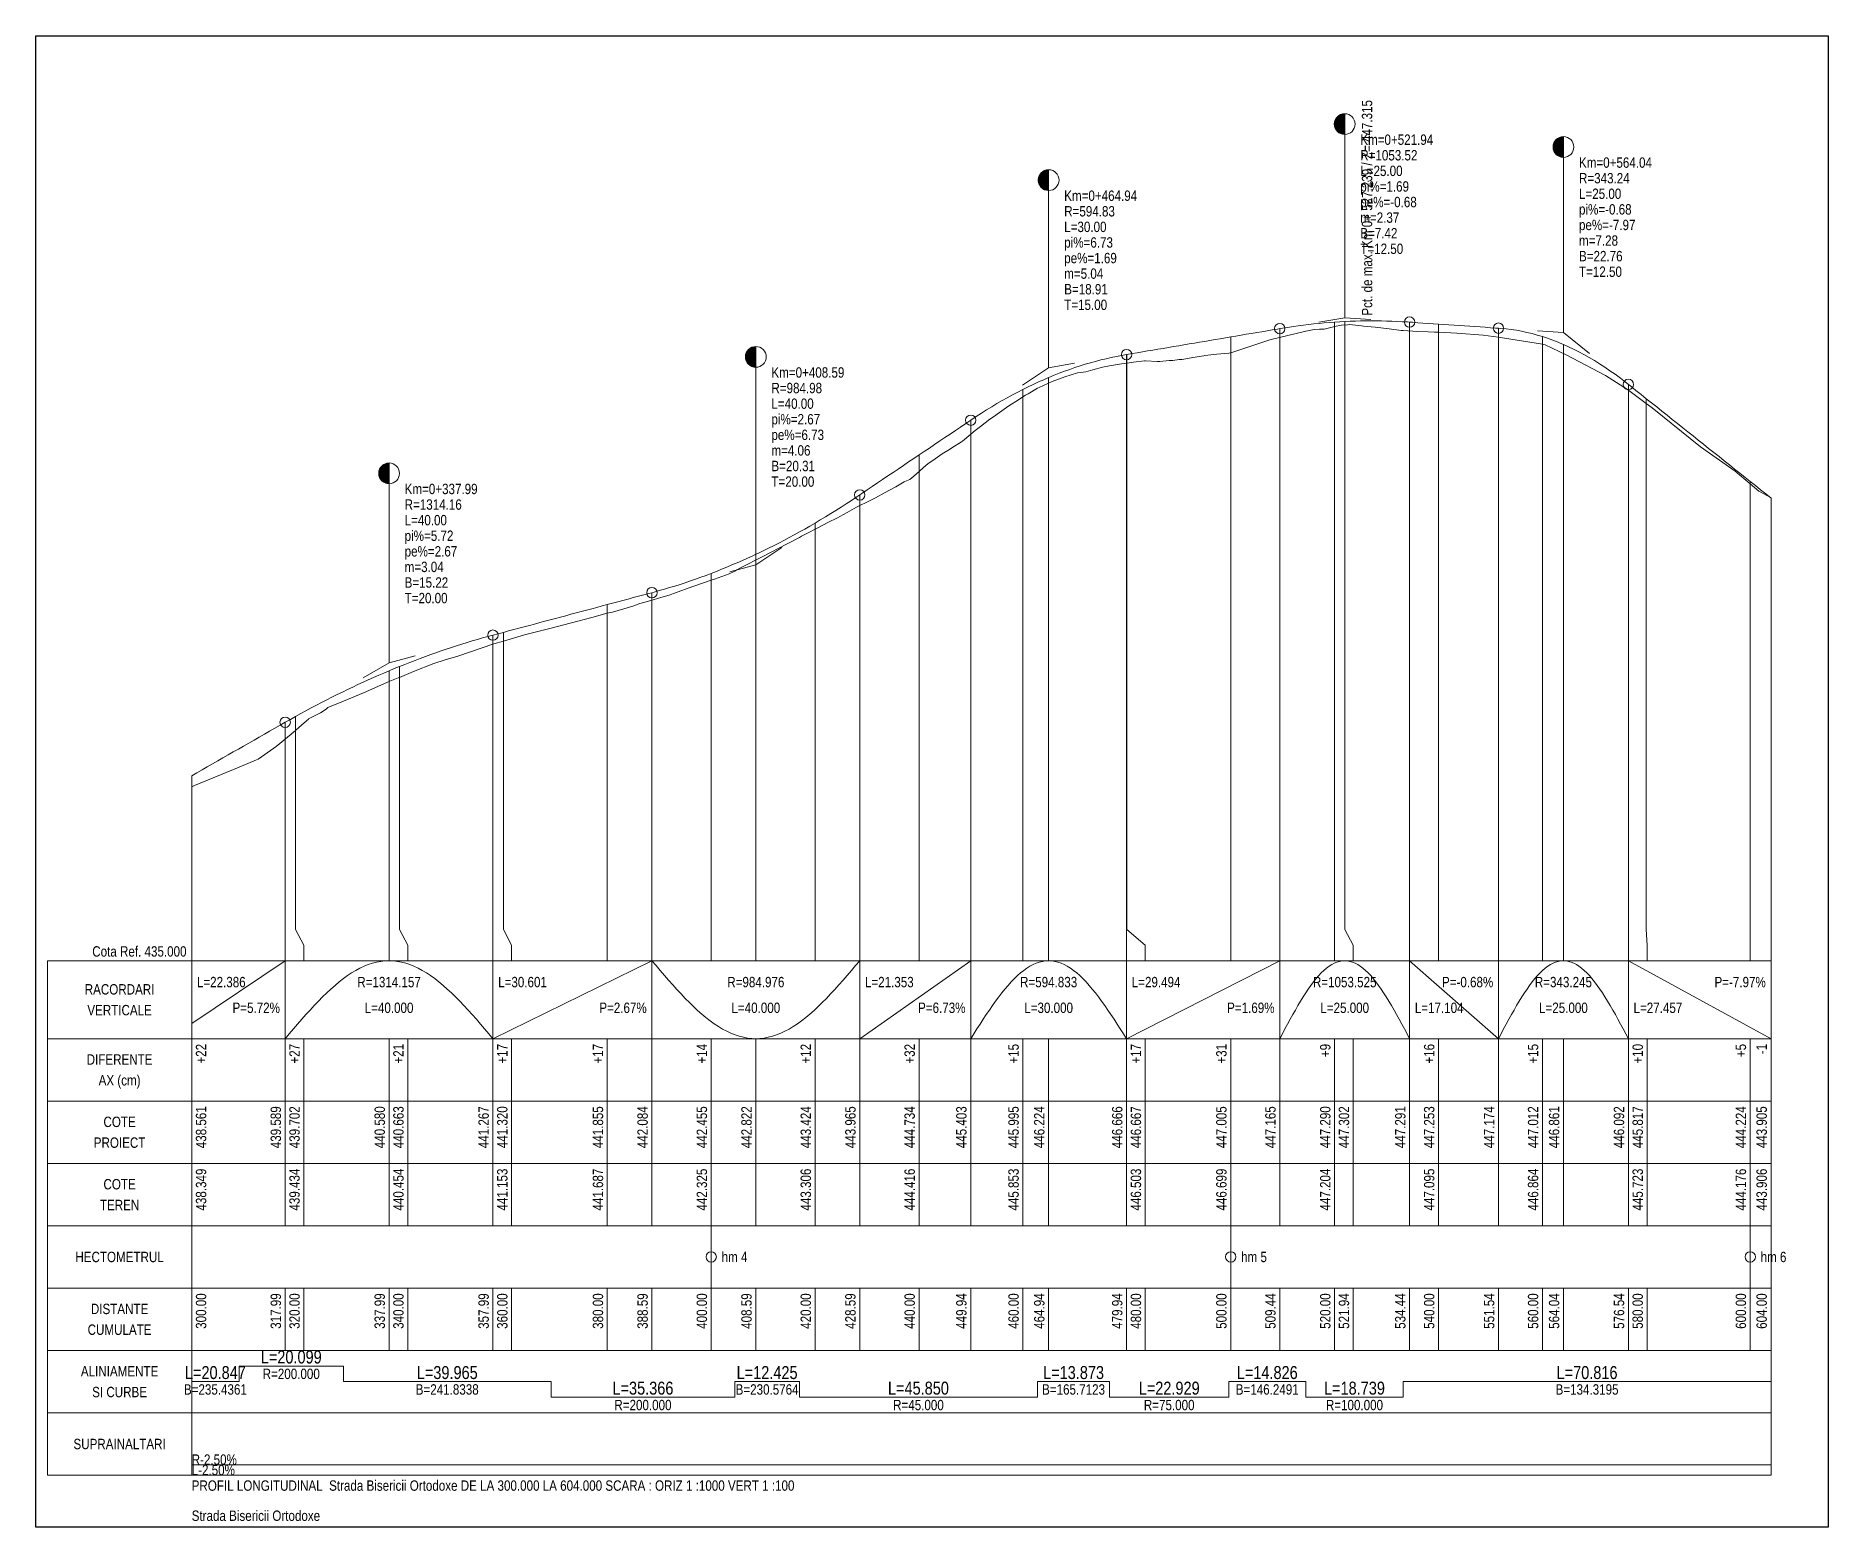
# Model space of a CAD drawing. Extents: x -600 to 1621, y -3670 to 287.
# Drawn here: x 425 to 770, y 0 to 287 of the extents above; entities that cross this region are included whole.
import ezdxf
from ezdxf.enums import TextEntityAlignment as Align

# ---------------------------------------------------------------- set-up
doc = ezdxf.new("R2010")
doc.units = 0
doc.layers.add('ARD-No Plot', color=7, linetype='Continuous', lineweight=0, plot=False)
doc.layers.add('Cartus', color=8, linetype='Continuous')
for name, color, linetype, lineweight in [('L-C. Ref', 7, 'Continuous', 0), ('L-cote-ex', 7, 'Continuous', 0), ('L-Cote-Pr', 7, 'Continuous', 0), ('L-Curbe', 7, 'Continuous', 0), ('L-Cut-Fill', 7, 'Continuous', 0), ('L-Design', 7, 'Continuous', 0), ('L-Exist', 7, 'Continuous', 0), ('L-LINES', 7, 'Continuous', 0), ('L-Min-Max', 7, 'Continuous', 0), ('L-Pante-Tran', 7, 'Continuous', 0), ('L-rac-Vert', 7, 'Continuous', 0), ('L-TEXT', 7, 'Continuous', 0)]:
    doc.layers.add(name, color=color, linetype=linetype, lineweight=lineweight)
doc.styles.add('Arial', font='arial.ttf', dxfattribs={"width": 0.8})

msp = doc.modelspace()

# ---------------------------------------------------------------- texts
at = {"layer": 'ARD-No Plot', "style": 'Arial', "width": 0.8}
msp.add_text('Strada Bisericii Ortodoxe', height=2, dxfattribs=at).set_placement((455.01, 1.2))
at = {"layer": 'L-C. Ref', "style": 'Arial', "width": 0.8}
msp.add_text('Cota Ref. 435.000', height=2, dxfattribs=at).set_placement((454.01, 109.8), align=Align.RIGHT)
at = {"layer": 'L-cote-ex', "style": 'Arial', "width": 0.8}
for s, p in [('438.349', (457.81, 69)), ('439.434', (475.8, 69)), ('440.454', (495.8, 69)), ('441.153', (515.8, 69)), ('441.687', (534.21, 69)), ('442.325', (554.21, 69)), ('443.306', (574.21, 69)), ('444.416', (594.21, 69)), ('445.853', (614.21, 69)), ('446.503', (637.76, 69)), ('446.699', (654.21, 69)), ('447.204', (674.21, 69)), ('447.095', (694.21, 69)), ('446.864', (714.21, 69)), ('445.723', (734.35, 69)), ('444.176', (754.21, 69)), ('443.906', (758.21, 69)), ('443.906', (758.21, 69)), ('443.906', (758.21, 69))]:
    msp.add_text(s, height=2, rotation=90, dxfattribs=at).set_placement(p, align=Align.RIGHT)
at = {"layer": 'L-Cote-Pr', "style": 'Arial', "width": 0.8}
for s, p in [('438.561', (457.81, 81)), ('439.589', (472.2, 81)), ('439.702', (475.8, 81)), ('440.580', (492.2, 81)), ('440.663', (495.8, 81)), ('441.267', (512.2, 81)), ('441.320', (515.8, 81)), ('441.855', (534.21, 81)), ('442.084', (542.8, 81)), ('442.455', (554.21, 81)), ('442.822', (562.8, 81)), ('443.424', (574.21, 81)), ('443.965', (582.8, 81)), ('444.734', (594.21, 81)), ('445.403', (604.16, 81)), ('445.995', (614.21, 81)), ('446.224', (619.16, 81)), ('446.666', (634.16, 81)), ('446.667', (637.76, 81)), ('447.005', (654.21, 81)), ('447.165', (663.65, 81)), ('447.290', (674.21, 81)), ('447.302', (677.81, 81)), ('447.291', (688.65, 81)), ('447.253', (694.21, 81)), ('447.174', (705.75, 81)), ('447.012', (714.21, 81)), ('446.861', (718.25, 81)), ('446.092', (730.75, 81)), ('445.817', (734.35, 81)), ('444.224', (754.21, 81)), ('443.905', (758.21, 81))]:
    msp.add_text(s, height=2, rotation=90, dxfattribs=at).set_placement(p, align=Align.RIGHT)
for s, p in [('COTE', (441.13, 77)), ('PROIECT', (441.13, 73))]:
    msp.add_text(s, height=2, dxfattribs=at).set_placement(p, align=Align.CENTER)
at = {"layer": 'L-Cut-Fill', "style": 'Arial', "width": 0.8}
for s, p in [('DIFERENTE', (441.13, 89)), ('AX (cm)', (441.13, 85))]:
    msp.add_text(s, height=2, dxfattribs=at).set_placement(p, align=Align.CENTER)
for s, p in [('+22', (457.81, 93)), ('+27', (475.8, 93)), ('+21', (495.8, 93)), ('+17', (515.8, 93)), ('+17', (534.21, 93)), ('+14', (554.21, 93)), ('+12', (574.21, 93)), ('+32', (594.21, 93)), ('+15', (614.21, 93)), ('+17', (637.76, 93)), ('+31', (654.21, 93)), ('+9', (674.21, 93)), ('+16', (694.21, 93)), ('+15', (714.21, 93)), ('+10', (734.35, 93)), ('+5', (754.21, 93)), ('-1', (758.21, 93))]:
    msp.add_text(s, height=2, rotation=90, dxfattribs=at).set_placement(p, align=Align.RIGHT)
at = {"layer": 'L-Min-Max', "style": 'Arial', "width": 0.8}
msp.add_text('Pct. de max. Km 0+ 527.239 / Z= 447.315', height=2, rotation=90, dxfattribs=at).set_placement((682.25, 233.15))
at = {"layer": 'L-rac-Vert', "style": 'Arial', "width": 0.8}
for s, p in [('Km=0+521.94', (679.95, 266.02)), ('R=1053.52', (679.95, 263.02)), ('Km=0+564.04', (722.05, 261.61)), ('pi%=1.69', (679.95, 257.02)), ('L=25.00', (679.95, 260.02)), ('R=343.24', (722.05, 258.61)), ('Km=0+464.94', (622.96, 255.24)), ('pe%=-0.68', (679.95, 254.02)), ('L=25.00', (722.05, 255.61)), ('R=594.83', (622.96, 252.24)), ('m=2.37', (679.95, 251.02)), ('pi%=-0.68', (722.05, 252.61)), ('L=30.00', (622.96, 249.24)), ('B=7.42', (679.95, 248.02)), ('pe%=-7.97', (722.05, 249.61)), ('m=7.28', (722.05, 246.61)), ('pi%=6.73', (622.96, 246.24)), ('pe%=1.69', (622.96, 243.24)), ('T=12.50', (679.95, 245.02)), ('B=22.76', (722.05, 243.61)), ('m=5.04', (622.96, 240.24)), ('T=12.50', (722.05, 240.61)), ('B=18.91', (622.96, 237.24)), ('T=15.00', (622.96, 234.24)), ('Km=0+408.59', (566.6, 221.22)), ('R=984.98', (566.6, 218.22)), ('pi%=2.67', (566.6, 212.22)), ('L=40.00', (566.6, 215.22)), ('pe%=6.73', (566.6, 209.22)), ('m=4.06', (566.6, 206.22)), ('B=20.31', (566.6, 203.22)), ('Km=0+337.99', (496, 198.8)), ('T=20.00', (566.6, 200.22)), ('R=1314.16', (496, 195.8)), ('L=40.00', (496, 192.8)), ('pi%=5.72', (496, 189.8)), ('pe%=2.67', (496, 186.8)), ('m=3.04', (496, 183.8)), ('T=20.00', (496, 177.8)), ('B=15.22', (496, 180.8)), ('L=22.386', (456.01, 103.9)), ('L=30.601', (514, 103.9)), ('L=21.353', (584.6, 103.9)), ('L=29.494', (635.96, 103.9)), ('L=17.104', (690.45, 98.95)), ('L=27.457', (732.55, 98.95))]:
    msp.add_text(s, height=2, dxfattribs=at).set_placement(p)
for s, p in [('RACORDARI', (441.13, 102.5)), ('R=1314.157', (493, 103.9)), ('R=984.976', (563.6, 103.9)), ('R=594.833', (619.96, 103.9)), ('R=1053.525', (676.95, 103.9)), ('R=343.245', (719.05, 103.9)), ('VERTICALE', (441.13, 98.5)), ('L=40.000', (493, 98.95)), ('L=40.000', (563.6, 98.95)), ('L=30.000', (619.96, 98.95)), ('L=25.000', (676.95, 98.95)), ('L=25.000', (719.05, 98.95))]:
    msp.add_text(s, height=2, dxfattribs=at).set_placement(p, align=Align.CENTER)
for s, p in [('P=-0.68%', (705.55, 103.9)), ('P=-7.97%', (758.01, 103.9)), ('P=5.72%', (472, 98.95)), ('P=2.67%', (542.6, 98.95)), ('P=6.73%', (603.96, 98.95)), ('P=1.69%', (663.45, 98.95))]:
    msp.add_text(s, height=2, dxfattribs=at).set_placement(p, align=Align.RIGHT)
at = {"layer": 'L-TEXT', "style": 'Arial', "width": 0.8}
for s, p in [('COTE', (441.13, 65)), ('TEREN', (441.13, 61)), ('HECTOMETRUL', (441.13, 51)), ('DISTANTE', (441.13, 41)), ('CUMULATE', (441.13, 37)), ('ALINIAMENTE', (441.13, 29)), ('SI CURBE', (441.13, 25)), ('SUPRAINALTARI', (441.13, 15))]:
    msp.add_text(s, height=2, dxfattribs=at).set_placement(p, align=Align.CENTER)
for s, p in [('hm 4', (557.01, 51)), ('hm 5', (657.01, 51)), ('hm 6', (757.01, 51)), ('R-2.50%', (455.01, 12)), ('L-2.50%', (455.01, 10)), ('PROFIL LONGITUDINAL  Strada Bisericii Ortodoxe DE LA 300.000 LA 604.000 SCARA : ORIZ 1 :1000 VERT 1 :100', (455.01, 7))]:
    msp.add_text(s, height=2, dxfattribs=at).set_placement(p)
for s, p in [('300.00', (457.81, 45)), ('317.99', (472.2, 45)), ('320.00', (475.8, 45)), ('337.99', (492.2, 45)), ('340.00', (495.8, 45)), ('357.99', (512.2, 45)), ('360.00', (515.8, 45)), ('380.00', (534.21, 45)), ('388.59', (542.8, 45)), ('400.00', (554.21, 45)), ('408.59', (562.8, 45)), ('420.00', (574.21, 45)), ('428.59', (582.8, 45)), ('440.00', (594.21, 45)), ('449.94', (604.16, 45)), ('460.00', (614.21, 45)), ('464.94', (619.16, 45)), ('479.94', (634.16, 45)), ('480.00', (637.76, 45)), ('500.00', (654.21, 45)), ('509.44', (663.65, 45)), ('520.00', (674.21, 45)), ('521.94', (677.81, 45)), ('534.44', (688.65, 45)), ('540.00', (694.21, 45)), ('551.54', (705.75, 45)), ('560.00', (714.21, 45)), ('564.04', (718.25, 45)), ('576.54', (730.75, 45)), ('580.00', (734.35, 45)), ('600.00', (754.21, 45)), ('604.00', (758.21, 45))]:
    msp.add_text(s, height=2, rotation=90, dxfattribs=at).set_placement(p, align=Align.RIGHT)
for s, height, rotation, p in [('L=20.099', 2.5, 0, (474.17, 31.5)), ('L=20.847', 2.5, 0, (459.57, 28.5)), ('R=200.000', 2, 0, (474.17, 28.5)), ('L=39.965', 2.5, 0, (504.2, 28.5)), ('L=35.366', 2.5, 0, (541.87, 25.5)), ('L=12.425', 2.5, 0, (565.77, 28.5)), ('L=45.850', 2.5, 0, (594.9, 25.5)), ('L=13.873', 2.5, 0, (624.76, 28.5)), ('L=22.929', 2.5, 0, (643.17, 25.5)), ('L=14.826', 2.5, 0, (662.04, 28.5)), ('L=18.739', 2.5, 0, (678.83, 25.5)), ('L=70.816', 2.5, 360, (723.6, 28.5)), ('B=235.4361', 2, 0, (459.57, 25.5)), ('B=241.8338', 2, 0, (504.2, 25.5)), ('R=200.000', 2, 0, (541.87, 22.5)), ('B=230.5764', 2, 0, (565.77, 25.5)), ('R=45.000', 2, 0, (594.9, 22.5)), ('B=165.7123', 2, 0, (624.76, 25.5)), ('R=75.000', 2, 0, (643.17, 22.5)), ('B=146.2491', 2, 0, (662.04, 25.5)), ('R=100.000', 2, 0, (678.83, 22.5)), ('B=134.3195', 2, 360, (723.6, 25.5))]:
    msp.add_text(s, height=height, rotation=rotation, dxfattribs=at).set_placement(p, align=Align.CENTER)

# ---------------------------------------------------------------- blocks, each defined once
blk = doc.blocks.new('A3_TRANSV_ALIN_TIRENA')
at = {"layer": 'Cartus'}
blk.add_lwpolyline([(0, 0), (0, 287), (345, 287), (345, 0)], close=True, dxfattribs=at)

# ---------------------------------------------------------------- linework, layer by layer
at = {"layer": 'L-Curbe'}
for p, q in [((455.01, 28), (464.12, 28)), ((464.12, 28), (464.12, 31)), ((464.12, 31), (484.22, 31)), ((484.22, 31), (484.22, 28)), ((484.22, 28), (524.19, 28)), ((524.19, 28), (524.19, 25)), ((559.55, 25), (559.55, 28)), ((559.55, 28), (571.98, 28)), ((571.98, 28), (571.98, 25)), ((617.83, 25), (617.83, 28)), ((617.83, 28), (631.7, 28)), ((631.7, 28), (631.7, 25)), ((654.63, 25), (654.63, 28)), ((654.63, 28), (669.46, 28)), ((669.46, 28), (669.46, 25)), ((688.19, 25), (688.19, 28)), ((688.19, 28), (759.01, 28)), ((524.19, 25), (559.55, 25)), ((571.98, 25), (617.83, 25)), ((631.7, 25), (654.63, 25)), ((669.46, 25), (688.19, 25))]:
    msp.add_line(p, q, dxfattribs=at)
at = {"layer": 'L-Design'}
msp.add_lwpolyline([(455.01, 144.61), (456.01, 145.18), (457.01, 145.75), (458.01, 146.32), (459.01, 146.89), (460.01, 147.47), (461.01, 148.04), (462.01, 148.61), (463.01, 149.18), (464.01, 149.75), (465.01, 150.32), (466.01, 150.9), (467.01, 151.47), (468.01, 152.04), (469.01, 152.61), (470.01, 153.18), (471.01, 153.75), (472.01, 154.33), (473, 154.89), (473.01, 154.9), (474.01, 155.46), (475.01, 156.02), (476.01, 156.58), (477.01, 157.12), (478.01, 157.66), (479.01, 158.19), (480.01, 158.71), (481.01, 159.23), (482.01, 159.73), (483.01, 160.23), (484.01, 160.72), (485.01, 161.21), (486.01, 161.68), (487.01, 162.15), (488.01, 162.61), (489.01, 163.07), (490.01, 163.51), (491.01, 163.95), (492.01, 164.38), (493, 164.8), (493.01, 164.81), (494.01, 165.22), (495.01, 165.63), (496.01, 166.03), (497.01, 166.42), (498.01, 166.81), (499.01, 167.18), (500.01, 167.55), (501.01, 167.92), (502.01, 168.27), (503.01, 168.62), (504.01, 168.96), (505.01, 169.29), (506.01, 169.61), (507.01, 169.93), (508.01, 170.24), (509.01, 170.54), (510.01, 170.83), (511.01, 171.12), (512.01, 171.4), (513, 171.67), (513.01, 171.67), (514.01, 171.94), (515.01, 172.2), (516.01, 172.47), (517.01, 172.74), (518.01, 173.01), (519.01, 173.27), (520.01, 173.54), (521.01, 173.81), (522.01, 174.07), (523.01, 174.34), (524.01, 174.61), (525.01, 174.88), (526.01, 175.14), (527.01, 175.41), (528.01, 175.68), (529.01, 175.95), (530.01, 176.21), (531.01, 176.48), (532.01, 176.75), (533.01, 177.01), (534.01, 177.28), (535.01, 177.55), (536.01, 177.82), (537.01, 178.08), (538.01, 178.35), (539.01, 178.62), (540.01, 178.88), (541.01, 179.15), (542.01, 179.42), (543.01, 179.69), (543.6, 179.84), (544.01, 179.95), (545.01, 180.23), (546.01, 180.52), (547.01, 180.81), (548.01, 181.12), (549.01, 181.44), (550.01, 181.76), (551.01, 182.1), (552.01, 182.45), (553.01, 182.81), (554.01, 183.17), (555.01, 183.55), (556.01, 183.94), (557.01, 184.34), (558.01, 184.75), (559.01, 185.17), (560.01, 185.59), (561.01, 186.03), (562.01, 186.48), (563.01, 186.94), (563.6, 187.22), (564.01, 187.41), (565.01, 187.89), (566.01, 188.38), (567.01, 188.88), (568.01, 189.39), (569.01, 189.91), (570.01, 190.44), (571.01, 190.98), (572.01, 191.53), (573.01, 192.09), (574.01, 192.66), (575.01, 193.24), (576.01, 193.83), (577.01, 194.44), (578.01, 195.05), (579.01, 195.67), (580.01, 196.3), (581.01, 196.94), (582.01, 197.6), (583.01, 198.26), (583.6, 198.65), (584.01, 198.93), (585.01, 199.6), (586.01, 200.28), (587.01, 200.95), (588.01, 201.62), (589.01, 202.3), (590.01, 202.97), (591.01, 203.64), (592.01, 204.32), (593.01, 204.99), (594.01, 205.66), (595.01, 206.34), (596.01, 207.01), (597.01, 207.68), (598.01, 208.36), (599.01, 209.03), (600.01, 209.7), (601.01, 210.37), (602.01, 211.05), (603.01, 211.72), (604.01, 212.39), (604.96, 213.03), (605.01, 213.07), (606.01, 213.73), (607.01, 214.38), (608.01, 215.01), (609.01, 215.62), (610.01, 216.22), (611.01, 216.8), (612.01, 217.36), (613.01, 217.91), (614.01, 218.44), (615.01, 218.95), (616.01, 219.45), (617.01, 219.93), (618.01, 220.39), (619.01, 220.83), (619.96, 221.24), (620.01, 221.26), (621.01, 221.67), (622.01, 222.07), (623.01, 222.45), (624.01, 222.81), (625.01, 223.15), (626.01, 223.48), (627.01, 223.79), (628.01, 224.09), (629.01, 224.36), (630.01, 224.62), (631.01, 224.87), (632.01, 225.09), (633.01, 225.3), (634.01, 225.5), (634.96, 225.66), (635.01, 225.67), (636.01, 225.84), (637.01, 226.01), (638.01, 226.18), (639.01, 226.35), (640.01, 226.52), (641.01, 226.69), (642.01, 226.86), (643.01, 227.03), (644.01, 227.19), (645.01, 227.36), (646.01, 227.53), (647.01, 227.7), (648.01, 227.87), (649.01, 228.04), (650.01, 228.21), (651.01, 228.38), (652.01, 228.55), (653.01, 228.72), (654.01, 228.88), (655.01, 229.05), (656.01, 229.22), (657.01, 229.39), (658.01, 229.56), (659.01, 229.73), (660.01, 229.9), (661.01, 230.07), (662.01, 230.24), (663.01, 230.41), (664.01, 230.57), (664.45, 230.65), (665.01, 230.74), (666.01, 230.9), (667.01, 231.05), (668.01, 231.19), (669.01, 231.32), (670.01, 231.44), (671.01, 231.55), (672.01, 231.65), (673.01, 231.75), (674.01, 231.83), (675.01, 231.9), (676.01, 231.97), (676.95, 232.02), (677.01, 232.02), (678.01, 232.07), (679.01, 232.1), (680.01, 232.13), (681.01, 232.14), (682.01, 232.15), (683.01, 232.15), (684.01, 232.14), (685.01, 232.12), (686.01, 232.08), (687.01, 232.04), (688.01, 231.99), (689.01, 231.94), (689.45, 231.91), (690.01, 231.87), (691.01, 231.8), (692.01, 231.73), (693.01, 231.66), (694.01, 231.59), (695.01, 231.53), (696.01, 231.46), (697.01, 231.39), (698.01, 231.32), (699.01, 231.25), (700.01, 231.18), (701.01, 231.12), (702.01, 231.05), (703.01, 230.98), (704.01, 230.91), (705.01, 230.84), (706.01, 230.77), (706.55, 230.74), (707.01, 230.7), (708.01, 230.61), (709.01, 230.48), (710.01, 230.33), (711.01, 230.14), (712.01, 229.93), (713.01, 229.69), (714.01, 229.42), (715.01, 229.12), (716.01, 228.79), (717.01, 228.43), (718.01, 228.04), (719.01, 227.63), (719.05, 227.61), (720.01, 227.18), (721.01, 226.7), (722.01, 226.2), (723.01, 225.67), (724.01, 225.11), (725.01, 224.51), (726.01, 223.89), (727.01, 223.24), (728.01, 222.56), (729.01, 221.86), (730.01, 221.12), (731.01, 220.35), (731.55, 219.92), (732.01, 219.56), (733.01, 218.76), (734.01, 217.97), (735.01, 217.17), (736.01, 216.37), (737.01, 215.58), (738.01, 214.78), (739.01, 213.98), (740.01, 213.19), (741.01, 212.39), (742.01, 211.59), (743.01, 210.8), (744.01, 210), (745.01, 209.2), (746.01, 208.41), (747.01, 207.61), (748.01, 206.81), (749.01, 206.02), (750.01, 205.22), (751.01, 204.42), (752.01, 203.63), (753.01, 202.83), (754.01, 202.03), (755.01, 201.24), (756.01, 200.44), (757.01, 199.64), (758.01, 198.85), (759.01, 198.05)], dxfattribs=at)
at = {"layer": 'L-Exist'}
for p, q in [((675.01, 231.04), (676.36, 231.34)), ((676.36, 231.34), (677.49, 231.4)), ((677.49, 231.4), (677.88, 231.42)), ((677.88, 231.42), (680.16, 231.19)), ((680.16, 231.19), (680.58, 231.14)), ((655.04, 226), (662.57, 228.51)), ((662.57, 228.51), (669.46, 230.15)), ((669.46, 230.15), (671.06, 230.51)), ((671.06, 230.51), (672.13, 230.55)), ((672.13, 230.55), (673.03, 230.57)), ((673.03, 230.57), (674.81, 231)), ((674.81, 231), (675.01, 231.04)), ((680.58, 231.14), (682.84, 230.91)), ((682.84, 230.91), (685.52, 230.61)), ((685.52, 230.61), (687.84, 230.32)), ((687.84, 230.32), (688.19, 230.3)), ((688.19, 230.3), (690.98, 230.08)), ((690.98, 230.08), (693.01, 230.01)), ((693.01, 230.01), (694.24, 230)), ((694.24, 230), (695.01, 229.95)), ((695.01, 229.95), (698.55, 229.75)), ((698.55, 229.75), (703.63, 229.42)), ((703.63, 229.42), (706.47, 229.01)), ((706.47, 229.01), (715.01, 227.64)), ((636.29, 224.21), (638.41, 224.47)), ((638.41, 224.47), (638.58, 224.46)), ((638.58, 224.46), (640.87, 224.35)), ((640.87, 224.35), (641.36, 224.32)), ((641.36, 224.32), (643.17, 224.49)), ((643.17, 224.49), (643.86, 224.54)), ((643.86, 224.54), (645.08, 224.69)), ((645.08, 224.69), (645.46, 224.72)), ((645.46, 224.72), (645.69, 224.73)), ((645.69, 224.73), (647.75, 225.1)), ((647.75, 225.1), (649.83, 225.45)), ((649.83, 225.45), (650.04, 225.47)), ((650.04, 225.47), (652.34, 225.73)), ((652.34, 225.73), (654.63, 225.96)), ((654.63, 225.96), (655.01, 225.99)), ((655.01, 225.99), (655.04, 226)), ((715.01, 227.64), (715.57, 227.55)), ((715.57, 227.55), (719.57, 225.63)), ((719.57, 225.63), (727.15, 221.63)), ((620.64, 220.49), (623.08, 221.36)), ((623.08, 221.36), (625.5, 222.18)), ((625.5, 222.18), (627.1, 222.37)), ((627.1, 222.37), (628.45, 222.7)), ((628.45, 222.7), (630.32, 223.25)), ((630.32, 223.25), (631.7, 223.5)), ((631.7, 223.5), (633.99, 223.88)), ((633.99, 223.88), (635.01, 224.03)), ((635.01, 224.03), (636.29, 224.21)), ((727.15, 221.63), (731.39, 218.94)), ((614.16, 216.98), (615.01, 217.53)), ((615.01, 217.53), (615.54, 217.86)), ((615.54, 217.86), (615.99, 218.13)), ((615.99, 218.13), (617.83, 219.18)), ((617.83, 219.18), (618.11, 219.34)), ((618.11, 219.34), (620.64, 220.49)), ((731.39, 218.94), (735.01, 216.23)), ((609.34, 213.7), (610.49, 214.52)), ((610.49, 214.52), (612.33, 215.77)), ((612.33, 215.77), (614.16, 216.98)), ((735.01, 216.23), (736.11, 215.41)), ((736.11, 215.41), (745.43, 207.91)), ((604.99, 210.34), (605.83, 211.04)), ((605.83, 211.04), (606.82, 211.81)), ((606.82, 211.81), (608.66, 213.2)), ((608.66, 213.2), (609.34, 213.7)), ((599.49, 206.53), (600.85, 207.39)), ((600.85, 207.39), (601.32, 207.71)), ((601.32, 207.71), (603.16, 208.85)), ((603.16, 208.85), (603.36, 208.97)), ((603.36, 208.97), (604.99, 210.34)), ((745.43, 207.91), (752.14, 203.2)), ((595.01, 203.16), (595.82, 203.86)), ((595.82, 203.86), (596.78, 204.67)), ((596.78, 204.67), (597.65, 205.3)), ((597.65, 205.3), (599.49, 206.53)), ((590.32, 200.07), (590.52, 200.18)), ((590.52, 200.18), (592.15, 201.15)), ((592.15, 201.15), (592.28, 201.22)), ((592.28, 201.22), (593.25, 201.59)), ((593.25, 201.59), (593.99, 202.26)), ((593.99, 202.26), (595.01, 203.16)), ((752.14, 203.2), (755.01, 200.76)), ((755.01, 200.76), (756.66, 199.36)), ((582.98, 196.28), (583.77, 196.7)), ((583.77, 196.7), (584.82, 197.21)), ((584.82, 197.21), (586.27, 197.9)), ((586.27, 197.9), (586.65, 198.11)), ((586.65, 198.11), (588.48, 199.1)), ((588.48, 199.1), (590.32, 200.07)), ((756.66, 199.36), (759.01, 198.06)), ((759.01, 198.06), (759.01, 198.06)), ((759.01, 198.06), (759.01, 198.06)), ((575.65, 192.38), (577.48, 193.32)), ((577.48, 193.32), (579.31, 194.25)), ((579.31, 194.25), (579.78, 194.49)), ((579.78, 194.49), (581.15, 195.26)), ((581.15, 195.26), (582.98, 196.28)), ((569.66, 189.27), (571.98, 190.48)), ((571.98, 190.48), (572.39, 190.7)), ((572.39, 190.7), (573.81, 191.44)), ((573.81, 191.44), (575.01, 192.06)), ((575.01, 192.06), (575.65, 192.38)), ((560.65, 184.6), (564.94, 186.81)), ((564.94, 186.81), (569.66, 189.27)), ((555.62, 182.46), (558.49, 183.45)), ((558.49, 183.45), (559.55, 184.01)), ((559.55, 184.01), (559.97, 184.23)), ((559.97, 184.23), (560.65, 184.6)), ((544.66, 178.69), (547.09, 179.41)), ((547.09, 179.41), (547.76, 179.66)), ((547.76, 179.66), (551.69, 181.08)), ((551.69, 181.08), (555.01, 182.25)), ((555.01, 182.25), (555.62, 182.46)), ((535.01, 175.87), (535.98, 176.12)), ((535.98, 176.12), (537.11, 176.43)), ((537.11, 176.43), (539.9, 177.22)), ((539.9, 177.22), (540.13, 177.28)), ((540.13, 177.28), (541.27, 177.77)), ((541.27, 177.77), (541.76, 177.86)), ((541.76, 177.86), (543.83, 178.46)), ((543.83, 178.46), (544.66, 178.69)), ((519.06, 171.73), (524.19, 173.04)), ((524.19, 173.04), (527.84, 173.98)), ((527.84, 173.98), (528.12, 174.05)), ((528.12, 174.05), (532.05, 175.08)), ((532.05, 175.08), (535.01, 175.87)), ((506.26, 167.61), (513.18, 169.99)), ((513.18, 169.99), (515.01, 170.53)), ((515.01, 170.53), (519.06, 171.73)), ((497.73, 164.64), (501.6, 166.2)), ((501.6, 166.2), (503.79, 166.93)), ((503.79, 166.93), (506.26, 167.61)), ((488.05, 160.55), (492.56, 162.56)), ((492.56, 162.56), (493.17, 162.8)), ((493.17, 162.8), (494.73, 163.42)), ((494.73, 163.42), (495.01, 163.54)), ((495.01, 163.54), (497.73, 164.64)), ((481.22, 157.71), (484.22, 158.95)), ((484.22, 158.95), (488.05, 160.55)), ((476.24, 154.38), (477.47, 155.51)), ((477.47, 155.51), (477.52, 155.53)), ((477.52, 155.53), (479.83, 156.69)), ((479.83, 156.69), (480.87, 157.45)), ((480.87, 157.45), (481.22, 157.71)), ((471.24, 150.22), (474.17, 152.64)), ((474.17, 152.64), (474.69, 153.07)), ((474.69, 153.07), (475.01, 153.34)), ((475.01, 153.34), (476.24, 154.38)), ((467.82, 147.79), (470.82, 149.92)), ((470.82, 149.92), (471.24, 150.22)), ((455.55, 142.75), (464.12, 146.26)), ((464.12, 146.26), (467.47, 147.65)), ((467.47, 147.65), (467.82, 147.79)), ((455.01, 142.49), (455.55, 142.75))]:
    msp.add_line(p, q, dxfattribs=at)
at = {"layer": 'L-LINES'}
for p, q in [((675.01, 109), (675.01, 231.9)), ((676.95, 115), (676.95, 232.02)), ((689.45, 109), (689.45, 231.91)), ((695.01, 109), (695.01, 231.53)), ((655.01, 109), (655.01, 229.05)), ((664.45, 109), (664.45, 230.65)), ((706.55, 109), (706.55, 230.74)), ((715.01, 109), (715.01, 229.12)), ((634.96, 109), (634.96, 225.66)), ((635.01, 115), (635.01, 225.67)), ((719.05, 109), (719.05, 227.61)), ((619.96, 109), (619.96, 221.24)), ((615.01, 109), (615.01, 218.95)), ((731.55, 109), (731.55, 219.92)), ((735.01, 115), (735.01, 217.17)), ((604.96, 109), (604.96, 213.03)), ((595.01, 109), (595.01, 206.34)), ((755.01, 109), (755.01, 201.24)), ((583.6, 109), (583.6, 198.65)), ((759.01, 109), (759.01, 198.06)), ((575.01, 109), (575.01, 193.24)), ((563.6, 109), (563.6, 187.22)), ((555.01, 109), (555.01, 183.55)), ((543.6, 109), (543.6, 179.84)), ((535.01, 109), (535.01, 177.55)), ((513, 109), (513, 171.67)), ((515.01, 115), (515.01, 172.2)), ((495.01, 115), (495.01, 165.63)), ((493, 109), (493, 164.8)), ((475.01, 115), (475.01, 156.02)), ((473, 109), (473, 154.89)), ((455.01, 109), (455.01, 144.61)), ((476.6, 112), (475.01, 115)), ((496.6, 112), (495.01, 115)), ((516.6, 112), (515.01, 115)), ((638.56, 112), (635.01, 115)), ((678.61, 112), (676.95, 115)), ((735.15, 112), (735.01, 115)), ((476.6, 109), (476.6, 112)), ((496.6, 109), (496.6, 112)), ((516.6, 109), (516.6, 112)), ((638.56, 109), (638.56, 112)), ((678.61, 109), (678.61, 112)), ((735.15, 109), (735.15, 112)), ((427.25, 94), (427.25, 109)), ((427.25, 109), (455.01, 109)), ((455.01, 109), (759.01, 109)), ((455.01, 94), (455.01, 109)), ((759.01, 94), (759.01, 109)), ((427.25, 82), (427.25, 94)), ((427.25, 94), (455.01, 94)), ((455.01, 94), (427.25, 94)), ((455.01, 94), (759.01, 94)), ((455.01, 82), (455.01, 94)), ((455.01, 94), (759.01, 94)), ((455.01, 82), (455.01, 94)), ((473, 82), (473, 94)), ((476.6, 82), (476.6, 94)), ((493, 82), (493, 94)), ((496.6, 82), (496.6, 94)), ((513, 82), (513, 94)), ((516.6, 82), (516.6, 94)), ((535.01, 82), (535.01, 94)), ((543.6, 82), (543.6, 94)), ((555.01, 82), (555.01, 94)), ((563.6, 82), (563.6, 94)), ((575.01, 82), (575.01, 94)), ((583.6, 82), (583.6, 94)), ((595.01, 82), (595.01, 94)), ((604.96, 82), (604.96, 94)), ((615.01, 82), (615.01, 94)), ((619.96, 82), (619.96, 94)), ((634.96, 82), (634.96, 94)), ((638.56, 82), (638.56, 94)), ((655.01, 82), (655.01, 94)), ((664.45, 82), (664.45, 94)), ((675.01, 82), (675.01, 94)), ((678.61, 82), (678.61, 94)), ((689.45, 82), (689.45, 94)), ((695.01, 82), (695.01, 94)), ((706.55, 82), (706.55, 94)), ((715.01, 82), (715.01, 94)), ((719.05, 82), (719.05, 94)), ((731.55, 82), (731.55, 94)), ((735.15, 82), (735.15, 94)), ((755.01, 82), (755.01, 94)), ((759.01, 82), (759.01, 94)), ((759.01, 82), (759.01, 94)), ((427.25, 70), (427.25, 82)), ((427.25, 82), (455.01, 82)), ((455.01, 82), (427.25, 82)), ((455.01, 82), (759.01, 82)), ((455.01, 82), (759.01, 82)), ((455.01, 70), (455.01, 82)), ((473, 70), (473, 82)), ((476.6, 70), (476.6, 82)), ((493, 70), (493, 82)), ((496.6, 70), (496.6, 82)), ((513, 70), (513, 82)), ((516.6, 70), (516.6, 82)), ((535.01, 70), (535.01, 82)), ((543.6, 70), (543.6, 82)), ((555.01, 70), (555.01, 82)), ((563.6, 70), (563.6, 82)), ((575.01, 70), (575.01, 82)), ((583.6, 70), (583.6, 82)), ((595.01, 70), (595.01, 82)), ((604.96, 70), (604.96, 82)), ((615.01, 70), (615.01, 82)), ((619.96, 70), (619.96, 82)), ((634.96, 70), (634.96, 82)), ((638.56, 70), (638.56, 82)), ((655.01, 70), (655.01, 82)), ((664.45, 70), (664.45, 82)), ((675.01, 70), (675.01, 82)), ((678.61, 70), (678.61, 82)), ((689.45, 70), (689.45, 82)), ((695.01, 70), (695.01, 82)), ((706.55, 70), (706.55, 82)), ((715.01, 70), (715.01, 82)), ((719.05, 70), (719.05, 82)), ((731.55, 70), (731.55, 82)), ((735.15, 70), (735.15, 82)), ((755.01, 70), (755.01, 82)), ((759.01, 70), (759.01, 82)), ((427.25, 58), (427.25, 70)), ((427.25, 70), (455.01, 70)), ((455.01, 70), (427.25, 70)), ((455.01, 70), (759.01, 70)), ((455.01, 70), (759.01, 70)), ((455.01, 58), (455.01, 70)), ((473, 58), (473, 70)), ((476.6, 58), (476.6, 70)), ((493, 58), (493, 70)), ((496.6, 58), (496.6, 70)), ((513, 58), (513, 70)), ((516.6, 58), (516.6, 70)), ((535.01, 58), (535.01, 70)), ((543.6, 58), (543.6, 70)), ((555.01, 58), (555.01, 70)), ((563.6, 58), (563.6, 70)), ((575.01, 58), (575.01, 70)), ((583.6, 58), (583.6, 70)), ((595.01, 58), (595.01, 70)), ((604.96, 58), (604.96, 70)), ((615.01, 58), (615.01, 70)), ((619.96, 58), (619.96, 70)), ((634.96, 58), (634.96, 70)), ((638.56, 58), (638.56, 70)), ((655.01, 58), (655.01, 70)), ((664.45, 58), (664.45, 70)), ((675.01, 58), (675.01, 70)), ((678.61, 58), (678.61, 70)), ((689.45, 58), (689.45, 70)), ((695.01, 58), (695.01, 70)), ((706.55, 58), (706.55, 70)), ((715.01, 58), (715.01, 70)), ((719.05, 58), (719.05, 70)), ((731.55, 58), (731.55, 70)), ((735.15, 58), (735.15, 70)), ((755.01, 58), (755.01, 70)), ((759.01, 58), (759.01, 70)), ((427.25, 46), (427.25, 58)), ((427.25, 58), (455.01, 58)), ((455.01, 58), (427.25, 58)), ((455.01, 58), (759.01, 58)), ((455.01, 46), (455.01, 58)), ((455.01, 58), (759.01, 58)), ((555.01, 46), (555.01, 58)), ((655.01, 46), (655.01, 58)), ((755.01, 46), (755.01, 58)), ((759.01, 46), (759.01, 58)), ((427.25, 34), (427.25, 46)), ((427.25, 46), (455.01, 46)), ((455.01, 46), (427.25, 46)), ((455.01, 46), (759.01, 46)), ((455.01, 46), (759.01, 46)), ((455.01, 34), (455.01, 46)), ((473, 34), (473, 46)), ((476.6, 34), (476.6, 46)), ((493, 34), (493, 46)), ((496.6, 34), (496.6, 46)), ((513, 34), (513, 46)), ((516.6, 34), (516.6, 46)), ((535.01, 34), (535.01, 46)), ((543.6, 34), (543.6, 46)), ((555.01, 34), (555.01, 46)), ((563.6, 34), (563.6, 46)), ((575.01, 34), (575.01, 46)), ((583.6, 34), (583.6, 46)), ((595.01, 34), (595.01, 46)), ((604.96, 34), (604.96, 46)), ((615.01, 34), (615.01, 46)), ((619.96, 34), (619.96, 46)), ((634.96, 34), (634.96, 46)), ((638.56, 34), (638.56, 46)), ((655.01, 34), (655.01, 46)), ((664.45, 34), (664.45, 46)), ((675.01, 34), (675.01, 46)), ((678.61, 34), (678.61, 46)), ((689.45, 34), (689.45, 46)), ((695.01, 34), (695.01, 46)), ((706.55, 34), (706.55, 46)), ((715.01, 34), (715.01, 46)), ((719.05, 34), (719.05, 46)), ((731.55, 34), (731.55, 46)), ((735.15, 34), (735.15, 46)), ((755.01, 34), (755.01, 46)), ((759.01, 34), (759.01, 46)), ((427.25, 22), (427.25, 34)), ((427.25, 34), (455.01, 34)), ((455.01, 34), (427.25, 34)), ((455.01, 34), (759.01, 34)), ((455.01, 22), (455.01, 34)), ((455.01, 34), (759.01, 34)), ((759.01, 22), (759.01, 34)), ((427.25, 10), (427.25, 22)), ((427.25, 22), (455.01, 22)), ((455.01, 22), (427.25, 22)), ((455.01, 22), (759.01, 22)), ((455.01, 10), (455.01, 22)), ((455.01, 22), (759.01, 22)), ((759.01, 10), (759.01, 22)), ((455.01, 10), (427.25, 10)), ((455.01, 10), (759.01, 10))]:
    msp.add_line(p, q, dxfattribs=at)
for centre in [(555.01, 52), (655.01, 52), (755.01, 52)]:
    msp.add_circle(centre, 1, dxfattribs=at)
at = {"layer": 'L-Pante-Tran'}
for p, q in [((455.01, 12), (475.01, 12)), ((455.01, 12), (475.01, 12)), ((475.01, 12), (495.01, 12)), ((475.01, 12), (495.01, 12)), ((495.01, 12), (515.01, 12)), ((495.01, 12), (515.01, 12)), ((515.01, 12), (535.01, 12)), ((515.01, 12), (535.01, 12)), ((535.01, 12), (555.01, 12)), ((535.01, 12), (555.01, 12)), ((555.01, 12), (575.01, 12)), ((555.01, 12), (575.01, 12)), ((575.01, 12), (595.01, 12)), ((575.01, 12), (595.01, 12)), ((595.01, 12), (615.01, 12)), ((595.01, 12), (615.01, 12)), ((615.01, 12), (635.01, 12)), ((615.01, 12), (635.01, 12)), ((635.01, 12), (655.01, 12)), ((635.01, 12), (655.01, 12)), ((655.01, 12), (675.01, 12)), ((655.01, 12), (675.01, 12)), ((675.01, 12), (695.01, 12)), ((675.01, 12), (695.01, 12)), ((695.01, 12), (715.01, 12)), ((695.01, 12), (715.01, 12)), ((715.01, 12), (735.01, 12)), ((715.01, 12), (735.01, 12)), ((735.01, 12), (755.01, 12)), ((735.01, 12), (755.01, 12)), ((755.01, 12), (759.01, 12)), ((755.01, 12), (759.01, 12))]:
    msp.add_line(p, q, dxfattribs=at)
at = {"layer": 'L-rac-Vert'}
for p, q in [((674.95, 270.1), (674.95, 269.94)), ((674.96, 270.25), (674.96, 269.78)), ((674.96, 270.18), (674.96, 269.86)), ((674.97, 270.33), (674.97, 269.71)), ((674.99, 270.41), (674.99, 269.63)), ((675, 270.49), (675, 269.55)), ((675.02, 270.56), (675.02, 269.48)), ((675.05, 270.64), (675.05, 269.4)), ((675.07, 270.71), (675.07, 269.33)), ((675.1, 270.78), (675.1, 269.25)), ((675.13, 270.86), (675.13, 269.18)), ((675.17, 270.93), (675.17, 269.11)), ((675.2, 271), (675.2, 269.04)), ((675.24, 271.06), (675.24, 268.97)), ((675.29, 271.13), (675.29, 268.91)), ((675.33, 271.19), (675.33, 268.84)), ((675.38, 271.26), (675.38, 268.78)), ((675.43, 271.32), (675.43, 268.72)), ((675.48, 271.38), (675.48, 268.66)), ((675.54, 271.43), (675.54, 268.6)), ((675.59, 271.49), (675.59, 268.55)), ((675.65, 271.54), (675.65, 268.5)), ((675.71, 271.59), (675.71, 268.45)), ((675.77, 271.64), (675.77, 268.4)), ((675.84, 271.68), (675.84, 268.36)), ((675.9, 271.72), (675.9, 268.31)), ((675.97, 271.76), (675.97, 268.27)), ((676.04, 271.8), (676.04, 268.24)), ((676.11, 271.84), (676.11, 268.2)), ((676.18, 271.87), (676.18, 268.17)), ((676.26, 271.9), (676.26, 268.14)), ((676.33, 271.92), (676.33, 268.12)), ((676.41, 271.94), (676.41, 268.09)), ((676.48, 271.96), (676.48, 268.07)), ((676.56, 271.98), (676.56, 268.06)), ((676.64, 271.99), (676.64, 268.04)), ((676.71, 272), (676.71, 268.03)), ((676.79, 272.01), (676.79, 268.02)), ((676.87, 272.02), (676.87, 268.02)), ((676.95, 232.76), (676.95, 272.02)), ((717.06, 265.76), (717.06, 265.45)), ((717.06, 265.69), (717.06, 265.53)), ((717.07, 265.84), (717.07, 265.37)), ((717.08, 265.92), (717.08, 265.29)), ((717.09, 266), (717.09, 265.22)), ((717.11, 266.07), (717.11, 265.14)), ((717.13, 266.15), (717.13, 265.06)), ((717.15, 266.22), (717.15, 264.99)), ((717.18, 266.3), (717.18, 264.91)), ((717.21, 266.37), (717.21, 264.84)), ((717.24, 266.44), (717.24, 264.77)), ((717.27, 266.51), (717.27, 264.7)), ((717.31, 266.58), (717.31, 264.63)), ((717.35, 266.65), (717.35, 264.56)), ((717.39, 266.72), (717.39, 264.5)), ((717.44, 266.78), (717.44, 264.43)), ((717.48, 266.85), (717.48, 264.37)), ((717.53, 266.91), (717.53, 264.31)), ((717.58, 266.96), (717.58, 264.25)), ((717.64, 267.02), (717.64, 264.19)), ((717.7, 267.08), (717.7, 264.14)), ((717.75, 267.13), (717.75, 264.09)), ((717.82, 267.18), (717.82, 264.04)), ((717.88, 267.22), (717.88, 263.99)), ((717.94, 267.27), (717.94, 263.94)), ((718.01, 267.31), (718.01, 263.9)), ((718.08, 267.35), (718.08, 263.86)), ((718.15, 267.39), (718.15, 263.82)), ((718.22, 267.42), (718.22, 263.79)), ((718.29, 267.45), (718.29, 263.76)), ((718.36, 267.48), (718.36, 263.73)), ((718.44, 267.51), (718.44, 263.7)), ((718.51, 267.53), (718.51, 263.68)), ((718.59, 267.55), (718.59, 263.66)), ((718.66, 267.57), (718.66, 263.65)), ((718.74, 267.58), (718.74, 263.63)), ((718.82, 267.59), (718.82, 263.62)), ((718.9, 267.6), (718.9, 263.61)), ((718.98, 267.61), (718.98, 263.61)), ((719.05, 229.88), (719.05, 267.61)), ((617.96, 259.4), (617.96, 259.08)), ((617.96, 259.32), (617.96, 259.16)), ((617.97, 259.47), (617.97, 259)), ((617.98, 259.55), (617.98, 258.93)), ((617.99, 259.63), (617.99, 258.85)), ((618.01, 259.71), (618.01, 258.77)), ((618.03, 259.78), (618.03, 258.7)), ((618.05, 259.86), (618.05, 258.62)), ((618.08, 259.93), (618.08, 258.55)), ((618.11, 260), (618.11, 258.47)), ((618.14, 260.08), (618.14, 258.4)), ((618.17, 260.15), (618.17, 258.33)), ((618.21, 260.22), (618.21, 258.26)), ((618.25, 260.28), (618.25, 258.19)), ((618.29, 260.35), (618.29, 258.13)), ((618.34, 260.41), (618.34, 258.06)), ((618.38, 260.48), (618.38, 258)), ((618.43, 260.54), (618.43, 257.94)), ((618.49, 260.6), (618.49, 257.88)), ((618.54, 260.65), (618.54, 257.83)), ((618.6, 260.71), (618.6, 257.77)), ((618.66, 260.76), (618.66, 257.72)), ((618.72, 260.81), (618.72, 257.67)), ((618.78, 260.86), (618.78, 257.62)), ((618.84, 260.9), (618.84, 257.58)), ((618.91, 260.94), (618.91, 257.53)), ((618.98, 260.98), (618.98, 257.49)), ((619.05, 261.02), (619.05, 257.46)), ((619.12, 261.06), (619.12, 257.42)), ((619.19, 261.09), (619.19, 257.39)), ((619.26, 261.12), (619.26, 257.36)), ((619.34, 261.14), (619.34, 257.34)), ((619.41, 261.16), (619.41, 257.31)), ((619.49, 261.18), (619.49, 257.29)), ((619.57, 261.2), (619.57, 257.28)), ((619.64, 261.21), (619.64, 257.26)), ((619.72, 261.23), (619.72, 257.25)), ((619.8, 261.23), (619.8, 257.25)), ((619.88, 261.24), (619.88, 257.24)), ((619.96, 223.13), (619.96, 261.24)), ((671.95, 231.92), (676.95, 232.76)), ((676.95, 232.76), (681.95, 232.42)), ((714.05, 230.22), (719.05, 229.88)), ((719.05, 229.88), (724.05, 225.9)), ((561.6, 225.3), (561.6, 225.14)), ((561.61, 225.38), (561.61, 225.06)), ((561.62, 225.45), (561.62, 224.98)), ((561.63, 225.53), (561.63, 224.91)), ((561.64, 225.61), (561.64, 224.83)), ((561.66, 225.69), (561.66, 224.75)), ((561.68, 225.76), (561.68, 224.68)), ((561.7, 225.84), (561.7, 224.6)), ((561.73, 225.91), (561.73, 224.53)), ((561.76, 225.98), (561.76, 224.45)), ((561.79, 226.06), (561.79, 224.38)), ((561.82, 226.13), (561.82, 224.31)), ((561.86, 226.2), (561.86, 224.24)), ((561.9, 226.26), (561.9, 224.17)), ((561.94, 226.33), (561.94, 224.11)), ((561.98, 226.39), (561.98, 224.04)), ((562.03, 226.46), (562.03, 223.98)), ((562.08, 226.52), (562.08, 223.92)), ((562.13, 226.58), (562.13, 223.86)), ((562.19, 226.63), (562.19, 223.8)), ((562.25, 226.69), (562.25, 223.75)), ((562.3, 226.74), (562.3, 223.7)), ((562.36, 226.79), (562.36, 223.65)), ((562.43, 226.84), (562.43, 223.6)), ((562.49, 226.88), (562.49, 223.56)), ((562.56, 226.92), (562.56, 223.51)), ((562.63, 226.96), (562.63, 223.47)), ((562.69, 227), (562.69, 223.44)), ((562.77, 227.03), (562.77, 223.4)), ((562.84, 227.07), (562.84, 223.37)), ((562.91, 227.1), (562.91, 223.34)), ((562.98, 227.12), (562.98, 223.32)), ((563.06, 227.14), (563.06, 223.29)), ((563.14, 227.16), (563.14, 223.27)), ((563.21, 227.18), (563.21, 223.26)), ((563.29, 227.19), (563.29, 223.24)), ((563.37, 227.2), (563.37, 223.23)), ((563.45, 227.21), (563.45, 223.22)), ((563.52, 227.22), (563.52, 223.22)), ((563.6, 185.19), (563.6, 227.22)), ((614.96, 219.76), (619.96, 223.13)), ((619.96, 223.13), (624.96, 223.98)), ((491.15, 203.57), (491.15, 202.04)), ((491.19, 203.64), (491.19, 201.96)), ((491.22, 203.71), (491.22, 201.89)), ((491.26, 203.78), (491.26, 201.82)), ((491.3, 203.85), (491.3, 201.76)), ((491.34, 203.91), (491.34, 201.69)), ((491.38, 203.98), (491.38, 201.63)), ((491.43, 204.04), (491.43, 201.56)), ((491.48, 204.1), (491.48, 201.5)), ((491.53, 204.16), (491.53, 201.44)), ((491.59, 204.22), (491.59, 201.39)), ((491.64, 204.27), (491.64, 201.33)), ((491.7, 204.32), (491.7, 201.28)), ((491.76, 204.37), (491.76, 201.23)), ((491.83, 204.42), (491.83, 201.18)), ((491.89, 204.46), (491.89, 201.14)), ((491.96, 204.51), (491.96, 201.1)), ((492.02, 204.55), (492.02, 201.06)), ((492.09, 204.58), (492.09, 201.02)), ((492.16, 204.62), (492.16, 200.99)), ((492.24, 204.65), (492.24, 200.95)), ((492.31, 204.68), (492.31, 200.93)), ((492.38, 204.7), (492.38, 200.9)), ((492.46, 204.73), (492.46, 200.88)), ((492.53, 204.75), (492.53, 200.86)), ((492.61, 204.76), (492.61, 200.84)), ((492.69, 204.78), (492.69, 200.83)), ((492.77, 204.79), (492.77, 200.82)), ((492.84, 204.8), (492.84, 200.81)), ((492.92, 204.8), (492.92, 200.8)), ((493, 166.32), (493, 204.8)), ((491, 202.88), (491, 202.72)), ((491.01, 202.96), (491.01, 202.64)), ((491.02, 203.04), (491.02, 202.57)), ((491.03, 203.11), (491.03, 202.49)), ((491.04, 203.19), (491.04, 202.41)), ((491.06, 203.27), (491.06, 202.33)), ((491.08, 203.34), (491.08, 202.26)), ((491.1, 203.42), (491.1, 202.18)), ((491.13, 203.49), (491.13, 202.11)), ((563.6, 185.19), (568.6, 188.55)), ((558.6, 183.85), (563.6, 185.19)), ((488, 163.47), (493, 166.32)), ((493, 166.32), (498, 167.66)), ((455.01, 96.94), (473, 109)), ((473, 94), (473, 109)), ((486.6, 107.14), (485.8, 106.66)), ((487.4, 107.57), (486.6, 107.14)), ((488.2, 107.95), (487.4, 107.57)), ((489, 108.27), (488.2, 107.95)), ((489.8, 108.53), (489, 108.27)), ((490.6, 108.73), (489.8, 108.53)), ((491.4, 108.88), (490.6, 108.73)), ((492.2, 108.97), (491.4, 108.88)), ((493, 109), (492.2, 108.97)), ((493.8, 108.97), (493, 109)), ((494.6, 108.88), (493.8, 108.97)), ((495.4, 108.73), (494.6, 108.88)), ((496.2, 108.53), (495.4, 108.73)), ((497, 108.27), (496.2, 108.53)), ((497.8, 107.95), (497, 108.27)), ((498.6, 107.57), (497.8, 107.95)), ((499.4, 107.14), (498.6, 107.57)), ((500.2, 106.66), (499.4, 107.14)), ((513, 94), (513, 109)), ((513, 94), (543.6, 109)), ((543.6, 94), (543.6, 109)), ((544.4, 108.06), (543.6, 109)), ((545.2, 107.12), (544.4, 108.06)), ((546, 106.19), (545.2, 107.12)), ((582, 107.12), (581.2, 106.19)), ((582.8, 108.06), (582, 107.12)), ((583.6, 109), (582.8, 108.06)), ((583.6, 94), (583.6, 109)), ((583.6, 94), (604.96, 109)), ((604.96, 94), (604.96, 109)), ((615.16, 107.14), (614.56, 106.66)), ((615.76, 107.57), (615.16, 107.14)), ((616.36, 107.95), (615.76, 107.57)), ((616.96, 108.27), (616.36, 107.95)), ((617.56, 108.53), (616.96, 108.27)), ((618.16, 108.73), (617.56, 108.53)), ((618.76, 108.88), (618.16, 108.73)), ((619.36, 108.97), (618.76, 108.88)), ((619.96, 109), (619.36, 108.97)), ((620.56, 108.97), (619.96, 109)), ((621.16, 108.88), (620.56, 108.97)), ((621.76, 108.73), (621.16, 108.88)), ((622.36, 108.53), (621.76, 108.73)), ((622.96, 108.27), (622.36, 108.53)), ((623.56, 107.95), (622.96, 108.27)), ((624.16, 107.57), (623.56, 107.95)), ((624.76, 107.14), (624.16, 107.57)), ((625.36, 106.66), (624.76, 107.14)), ((634.96, 94), (634.96, 109)), ((634.96, 94), (664.45, 109)), ((664.45, 94), (664.45, 109)), ((672.95, 107.14), (672.45, 106.66)), ((673.45, 107.57), (672.95, 107.14)), ((673.95, 107.95), (673.45, 107.57)), ((674.45, 108.27), (673.95, 107.95)), ((674.95, 108.53), (674.45, 108.27)), ((675.45, 108.73), (674.95, 108.53)), ((675.95, 108.88), (675.45, 108.73)), ((676.45, 108.97), (675.95, 108.88)), ((676.95, 109), (676.45, 108.97)), ((677.45, 108.97), (676.95, 109)), ((677.95, 108.88), (677.45, 108.97)), ((678.45, 108.73), (677.95, 108.88)), ((678.95, 108.53), (678.45, 108.73)), ((679.45, 108.27), (678.95, 108.53)), ((679.95, 107.95), (679.45, 108.27)), ((680.45, 107.57), (679.95, 107.95)), ((680.95, 107.14), (680.45, 107.57)), ((681.45, 106.66), (680.95, 107.14)), ((689.45, 94), (689.45, 109)), ((689.45, 109), (706.55, 94)), ((706.55, 94), (706.55, 109)), ((715.05, 107.14), (714.55, 106.66)), ((715.55, 107.57), (715.05, 107.14)), ((716.05, 107.95), (715.55, 107.57)), ((716.55, 108.27), (716.05, 107.95)), ((717.05, 108.53), (716.55, 108.27)), ((717.55, 108.73), (717.05, 108.53)), ((718.05, 108.88), (717.55, 108.73)), ((718.55, 108.97), (718.05, 108.88)), ((719.05, 109), (718.55, 108.97)), ((719.55, 108.97), (719.05, 109)), ((720.05, 108.88), (719.55, 108.97)), ((720.55, 108.73), (720.05, 108.88)), ((721.05, 108.53), (720.55, 108.73)), ((721.55, 108.27), (721.05, 108.53)), ((722.05, 107.95), (721.55, 108.27)), ((722.55, 107.57), (722.05, 107.95)), ((723.05, 107.14), (722.55, 107.57)), ((723.55, 106.66), (723.05, 107.14)), ((731.55, 94), (731.55, 109)), ((731.55, 109), (759.01, 94)), ((759.01, 94), (759.01, 109)), ((759.01, 108.06), (759.01, 109)), ((759.01, 107.12), (759.01, 108.06)), ((759.01, 106.19), (759.01, 107.12)), ((481.8, 103.56), (481, 102.82)), ((482.6, 104.27), (481.8, 103.56)), ((483.4, 104.93), (482.6, 104.27)), ((484.2, 105.56), (483.4, 104.93)), ((485, 106.14), (484.2, 105.56)), ((485.8, 106.66), (485, 106.14)), ((501, 106.14), (500.2, 106.66)), ((501.8, 105.56), (501, 106.14)), ((502.6, 104.93), (501.8, 105.56)), ((503.4, 104.27), (502.6, 104.93)), ((504.2, 103.56), (503.4, 104.27)), ((505, 102.82), (504.2, 103.56)), ((546.8, 105.27), (546, 106.19)), ((547.6, 104.36), (546.8, 105.27)), ((548.4, 103.48), (547.6, 104.36)), ((579.6, 104.36), (578.8, 103.48)), ((580.4, 105.27), (579.6, 104.36)), ((581.2, 106.19), (580.4, 105.27)), ((611.56, 103.56), (610.96, 102.82)), ((612.16, 104.27), (611.56, 103.56)), ((612.76, 104.93), (612.16, 104.27)), ((613.36, 105.56), (612.76, 104.93)), ((613.96, 106.14), (613.36, 105.56)), ((614.56, 106.66), (613.96, 106.14)), ((625.96, 106.14), (625.36, 106.66)), ((626.56, 105.56), (625.96, 106.14)), ((627.16, 104.93), (626.56, 105.56)), ((627.76, 104.27), (627.16, 104.93)), ((628.36, 103.56), (627.76, 104.27)), ((628.96, 102.82), (628.36, 103.56)), ((669.95, 103.56), (669.45, 102.82)), ((670.45, 104.27), (669.95, 103.56)), ((670.95, 104.93), (670.45, 104.27)), ((671.45, 105.56), (670.95, 104.93)), ((671.95, 106.14), (671.45, 105.56)), ((672.45, 106.66), (671.95, 106.14)), ((681.95, 106.14), (681.45, 106.66)), ((682.45, 105.56), (681.95, 106.14)), ((682.95, 104.93), (682.45, 105.56)), ((683.45, 104.27), (682.95, 104.93)), ((683.95, 103.56), (683.45, 104.27)), ((684.45, 102.82), (683.95, 103.56)), ((712.05, 103.56), (711.55, 102.82)), ((712.55, 104.27), (712.05, 103.56)), ((713.05, 104.93), (712.55, 104.27)), ((713.55, 105.56), (713.05, 104.93)), ((714.05, 106.14), (713.55, 105.56)), ((714.55, 106.66), (714.05, 106.14)), ((724.05, 106.14), (723.55, 106.66)), ((724.55, 105.56), (724.05, 106.14)), ((725.05, 104.93), (724.55, 105.56)), ((725.55, 104.27), (725.05, 104.93)), ((726.05, 103.56), (725.55, 104.27)), ((726.55, 102.82), (726.05, 103.56)), ((759.01, 105.27), (759.01, 106.19)), ((759.01, 104.36), (759.01, 105.27)), ((759.01, 103.48), (759.01, 104.36)), ((478.6, 100.39), (477.8, 99.52)), ((479.4, 101.23), (478.6, 100.39)), ((480.2, 102.04), (479.4, 101.23)), ((481, 102.82), (480.2, 102.04)), ((505.8, 102.04), (505, 102.82)), ((506.6, 101.23), (505.8, 102.04)), ((507.4, 100.39), (506.6, 101.23)), ((508.2, 99.52), (507.4, 100.39)), ((549.2, 102.61), (548.4, 103.48)), ((550, 101.77), (549.2, 102.61)), ((550.8, 100.96), (550, 101.77)), ((551.6, 100.18), (550.8, 100.96)), ((552.4, 99.44), (551.6, 100.18)), ((575.6, 100.18), (574.8, 99.44)), ((576.4, 100.96), (575.6, 100.18)), ((577.2, 101.77), (576.4, 100.96)), ((578, 102.61), (577.2, 101.77)), ((578.8, 103.48), (578, 102.61)), ((609.16, 100.39), (608.56, 99.52)), ((609.76, 101.23), (609.16, 100.39)), ((610.36, 102.04), (609.76, 101.23)), ((610.96, 102.82), (610.36, 102.04)), ((629.56, 102.04), (628.96, 102.82)), ((630.16, 101.23), (629.56, 102.04)), ((630.76, 100.39), (630.16, 101.23)), ((631.36, 99.52), (630.76, 100.39)), ((667.95, 100.39), (667.45, 99.52)), ((668.45, 101.23), (667.95, 100.39)), ((668.95, 102.04), (668.45, 101.23)), ((669.45, 102.82), (668.95, 102.04)), ((684.95, 102.04), (684.45, 102.82)), ((685.45, 101.23), (684.95, 102.04)), ((685.95, 100.39), (685.45, 101.23)), ((686.45, 99.52), (685.95, 100.39)), ((710.05, 100.39), (709.55, 99.52)), ((710.55, 101.23), (710.05, 100.39)), ((711.05, 102.04), (710.55, 101.23)), ((711.55, 102.82), (711.05, 102.04)), ((727.05, 102.04), (726.55, 102.82)), ((727.55, 101.23), (727.05, 102.04)), ((728.05, 100.39), (727.55, 101.23)), ((728.55, 99.52), (728.05, 100.39)), ((759.01, 102.61), (759.01, 103.48)), ((759.01, 101.77), (759.01, 102.61)), ((759.01, 100.96), (759.01, 101.77)), ((759.01, 100.18), (759.01, 100.96)), ((759.01, 99.44), (759.01, 100.18)), ((475.4, 96.81), (474.6, 95.88)), ((476.2, 97.73), (475.4, 96.81)), ((477, 98.64), (476.2, 97.73)), ((477.8, 99.52), (477, 98.64)), ((509, 98.64), (508.2, 99.52)), ((509.8, 97.73), (509, 98.64)), ((510.6, 96.81), (509.8, 97.73)), ((511.4, 95.88), (510.6, 96.81)), ((553.2, 98.73), (552.4, 99.44)), ((554, 98.07), (553.2, 98.73)), ((554.8, 97.44), (554, 98.07)), ((555.6, 96.86), (554.8, 97.44)), ((556.4, 96.34), (555.6, 96.86)), ((571.6, 96.86), (570.8, 96.34)), ((572.4, 97.44), (571.6, 96.86)), ((573.2, 98.07), (572.4, 97.44)), ((574, 98.73), (573.2, 98.07)), ((574.8, 99.44), (574, 98.73)), ((606.76, 96.81), (606.16, 95.88)), ((607.36, 97.73), (606.76, 96.81)), ((607.96, 98.64), (607.36, 97.73)), ((608.56, 99.52), (607.96, 98.64)), ((631.96, 98.64), (631.36, 99.52)), ((632.56, 97.73), (631.96, 98.64)), ((633.16, 96.81), (632.56, 97.73)), ((633.76, 95.88), (633.16, 96.81)), ((665.95, 96.81), (665.45, 95.88)), ((666.45, 97.73), (665.95, 96.81)), ((666.95, 98.64), (666.45, 97.73)), ((667.45, 99.52), (666.95, 98.64)), ((686.95, 98.64), (686.45, 99.52)), ((687.45, 97.73), (686.95, 98.64)), ((687.95, 96.81), (687.45, 97.73)), ((688.45, 95.88), (687.95, 96.81)), ((708.05, 96.81), (707.55, 95.88)), ((708.55, 97.73), (708.05, 96.81)), ((709.05, 98.64), (708.55, 97.73)), ((709.55, 99.52), (709.05, 98.64)), ((729.05, 98.64), (728.55, 99.52)), ((729.55, 97.73), (729.05, 98.64)), ((730.05, 96.81), (729.55, 97.73)), ((730.55, 95.88), (730.05, 96.81)), ((759.01, 98.73), (759.01, 99.44)), ((759.01, 98.07), (759.01, 98.73)), ((759.01, 97.44), (759.01, 98.07)), ((759.01, 96.86), (759.01, 97.44)), ((759.01, 96.34), (759.01, 96.86)), ((473.8, 94.94), (473, 94)), ((474.6, 95.88), (473.8, 94.94)), ((512.2, 94.94), (511.4, 95.88)), ((513, 94), (512.2, 94.94)), ((557.2, 95.86), (556.4, 96.34)), ((558, 95.43), (557.2, 95.86)), ((558.8, 95.05), (558, 95.43)), ((559.6, 94.73), (558.8, 95.05)), ((560.4, 94.47), (559.6, 94.73)), ((561.2, 94.27), (560.4, 94.47)), ((562, 94.12), (561.2, 94.27)), ((562.8, 94.03), (562, 94.12)), ((563.6, 94), (562.8, 94.03)), ((564.4, 94.03), (563.6, 94)), ((565.2, 94.12), (564.4, 94.03)), ((566, 94.27), (565.2, 94.12)), ((566.8, 94.47), (566, 94.27)), ((567.6, 94.73), (566.8, 94.47)), ((568.4, 95.05), (567.6, 94.73)), ((569.2, 95.43), (568.4, 95.05)), ((570, 95.86), (569.2, 95.43)), ((570.8, 96.34), (570, 95.86)), ((605.56, 94.94), (604.96, 94)), ((606.16, 95.88), (605.56, 94.94)), ((634.36, 94.94), (633.76, 95.88)), ((634.96, 94), (634.36, 94.94)), ((664.95, 94.94), (664.45, 94)), ((665.45, 95.88), (664.95, 94.94)), ((688.95, 94.94), (688.45, 95.88)), ((689.45, 94), (688.95, 94.94)), ((707.05, 94.94), (706.55, 94)), ((707.55, 95.88), (707.05, 94.94)), ((731.05, 94.94), (730.55, 95.88)), ((731.55, 94), (731.05, 94.94)), ((759.01, 95.86), (759.01, 96.34)), ((759.01, 95.43), (759.01, 95.86)), ((759.01, 95.05), (759.01, 95.43)), ((759.01, 94.73), (759.01, 95.05)), ((759.01, 94.47), (759.01, 94.73)), ((759.01, 94.27), (759.01, 94.47)), ((759.01, 94.12), (759.01, 94.27)), ((759.01, 94.03), (759.01, 94.12)), ((759.01, 94), (759.01, 94.03))]:
    msp.add_line(p, q, dxfattribs=at)
for centre, radius in [((676.95, 270.02), 2), ((719.05, 265.61), 2), ((619.96, 259.24), 2), ((664.45, 230.65), 1), ((689.45, 231.91), 1), ((706.55, 230.74), 1), ((563.6, 225.22), 2), ((634.96, 225.66), 1), ((731.55, 219.92), 1), ((604.96, 213.03), 1), ((493, 202.8), 2), ((583.6, 198.65), 1), ((543.6, 179.84), 1), ((513, 171.67), 1), ((473, 154.89), 1)]:
    msp.add_circle(centre, radius, dxfattribs=at)

# ---------------------------------------------------------------- block references
at = {"layer": 'L-LINES'}
msp.add_blockref('A3_TRANSV_ALIN_TIRENA', (425.01, 0), dxfattribs=at)

msp.set_redraw_order([(e.dxf.handle, doc.entitydb.next_handle()) for e in msp.query("TEXT MTEXT ATTDEF DIMENSION ARC_DIMENSION")])  # texts and dimensions are drawn at this point

doc.saveas('drawing.dxf')
